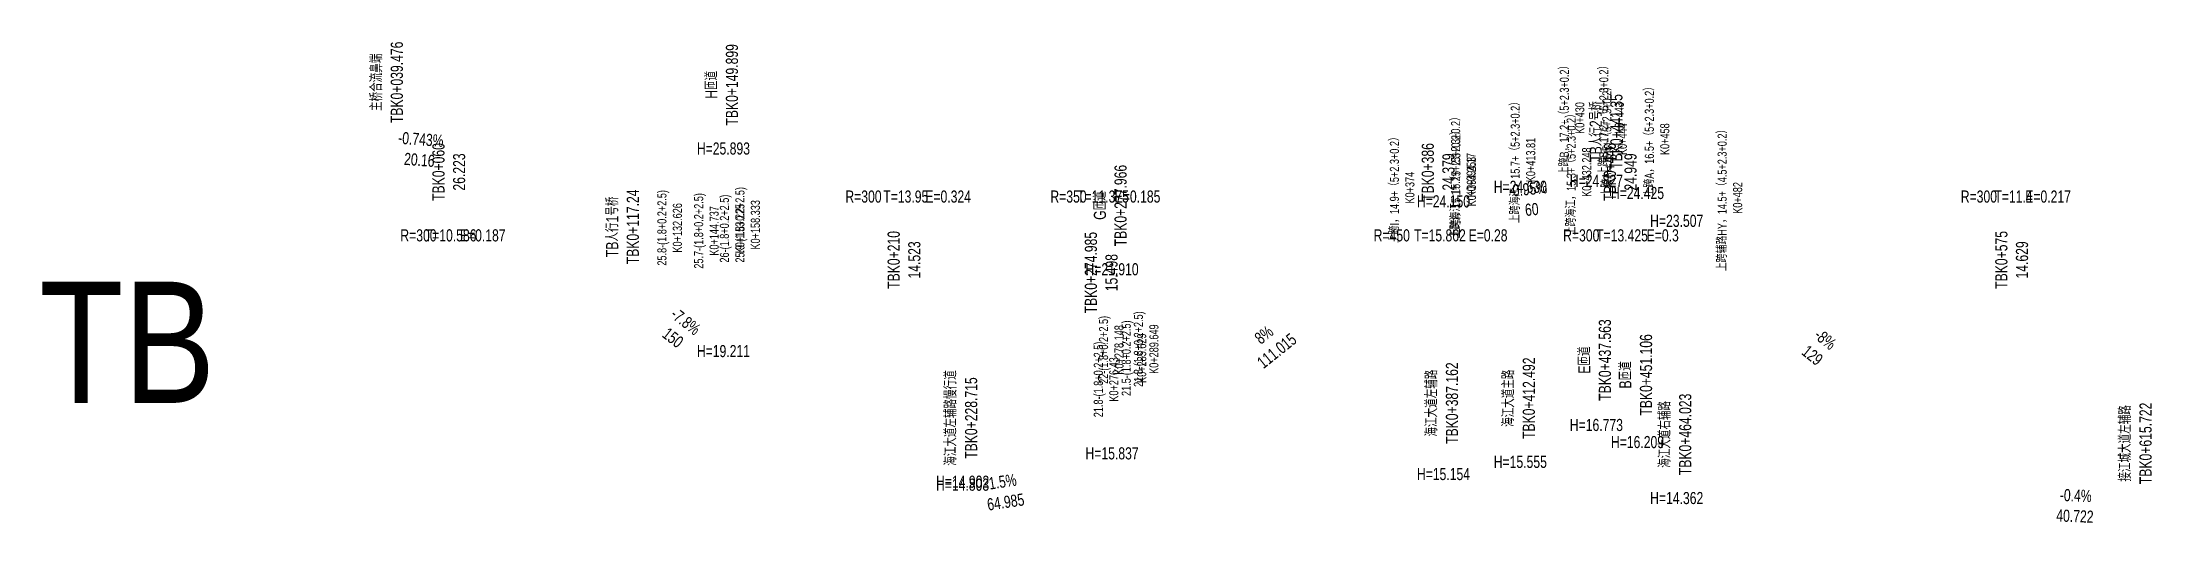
# Model space of a CAD drawing. Extents: x 0 to 558779, y 0 to 2762081.
# Drawn here: x 530695 to 531390, y 2743663 to 2743822 of the extents above; entities that cross this region are included whole.
import ezdxf
from ezdxf.enums import TextEntityAlignment as Align

# ---------------------------------------------------------------- set-up
doc = ezdxf.new("R2010")
doc.units = 0
doc.header["$LTSCALE"] = 20
doc.linetypes.add('HIDDEN', pattern=[0.375, 0.25, -0.125])
for name, color, linetype in [('CtrlPt', 7, 'Continuous'), ('ZdmBz-TB', 3, 'Continuous'), ('ZdsjName', 7, 'Continuous')]:
    doc.layers.add(name, color=color, linetype=linetype)
doc.styles.get("Standard").update_dxf_attribs({"font": 'fsdb_e.shx', "width": 0.7, "bigfont": 'hzdx.shx'})

msp = doc.modelspace()

# ---------------------------------------------------------------- texts
at = {"layer": 'CtrlPt', "color": 3, "width": 0.75}
for s, p in [('上跨B，17.2+（5+2.3+0.2）', (531199.097, 2743796.664)), ('上跨B，17.2+（5+2.3+0.2）', (531212.097, 2743796.664)), ('上跨海江，15.7+（5+2.3+0.2）', (531182.907, 2743782.789)), ('上跨A，16.5+（5+2.3+0.2）', (531213.097, 2743789.664)), ('上跨A，16.5+（5+2.3+0.2）', (531227.097, 2743789.664)), ('上跨海江，15.2+（5+2.3+0.2）', (531163.267, 2743777.789)), ('上跨海江，15.3+（5+2.3+0.2）', (531201.345, 2743778.789)), ('上跨I，14.9+（5+2.3+0.2）', (531143.097, 2743773.664)), ('上跨I，15.1+（5+2.3+0.2）', (531163.35, 2743775.664)), ('上跨辅路HY，14.5+（4.5+2.3+0.2）', (531251.097, 2743770.289)), ('25.8-(1.8+0.2+2.5)', (530901.723, 2743760.414)), ('25.7-(1.8+0.2+2.5)', (530913.834, 2743759.414)), ('25.9-(1.8+0.2+2.5)', (530927.43, 2743761.414)), ('26-(1.8+0.2+2.5)', (530922.322, 2743760.164)), ('22-(1.8+0.2+2.5)', (531047.245, 2743720.164)), ('21.5-(1.8+0.2+2.5)', (531054.726, 2743717.414)), ('21.8-(1.8+0.2+2.5)', (531058.746, 2743720.414)), ('21.8-(1.8+0.2+2.5)', (531045.527, 2743710.414))]:
    msp.add_text(s, height=3, rotation=90, dxfattribs=at).set_placement(p, align=Align.BOTTOM_CENTER)
for s, p in [('K0+430', (531200.297, 2743796.664)), ('K0+443', (531213.297, 2743796.664)), ('K0+444', (531214.297, 2743789.664)), ('K0+458', (531228.297, 2743789.664)), ('K0+413.81', (531184.107, 2743782.789)), ('K0+432.248', (531202.545, 2743778.789)), ('K0+374', (531144.297, 2743773.664)), ('K0+394.17', (531164.467, 2743777.789)), ('K0+394.253', (531164.55, 2743775.664)), ('K0+482', (531252.297, 2743770.289)), ('K0+132.626', (530902.923, 2743760.414)), ('K0+144.737', (530915.034, 2743759.414)), ('K0+153.225', (530923.522, 2743760.164)), ('K0+158.333', (530928.63, 2743761.414)), ('K0+278.148', (531048.445, 2743720.164)), ('K0+285.629', (531055.926, 2743717.414)), ('K0+289.649', (531059.946, 2743720.414)), ('K0+276.43', (531046.727, 2743710.414))]:
    msp.add_text(s, height=3, rotation=90, dxfattribs=at).set_placement(p, align=Align.TOP_CENTER)
at = {"layer": 'ZdmBz-TB', "width": 0.75001}
for s, rotation, p in [('TBK0+039.476', 90, (530809.973, 2743808.416)), ('TBK0+149.899', 90, (530920.396, 2743807.594)), ('TBK0+441.35', 90, (531211.847, 2743792.21)), ('20.16', 355.753354, (530819.558, 2743784.842)), ('TBK0+277.966', 90, (531048.463, 2743767.764)), ('TBK0+117.24', 90, (530887.737, 2743760.745)), ('60', 5.426812, (531185.773, 2743768.505)), ('TBK0+437.563', 90, (531208.06, 2743716.809)), ('150', 322.045769, (530904.205, 2743725.761)), ('111.015', 38.659805, (531100.689, 2743721.421)), ('TBK0+451.106', 90, (531221.603, 2743711.908)), ('TBK0+387.162', 90, (531157.659, 2743702.605)), ('TBK0+412.492', 90, (531182.989, 2743704.214)), ('129', 321.340192, (531279.697, 2743719.927)), ('TBK0+228.715', 90, (530999.212, 2743697.684)), ('TBK0+464.023', 90, (531234.52, 2743692.284)), ('TBK0+615.722', 90, (531386.219, 2743689.323)), ('64.985', 8.530766, (531012.308, 2743671.974)), ('40.722', 357.70939, (531365.026, 2743667.338))]:
    msp.add_text(s, height=4, rotation=rotation, dxfattribs=at).set_placement(p, align=Align.TOP_CENTER)
for s, rotation, p in [('主桥合流鼻端', 90, (530808.373, 2743808.416)), ('H匝道', 90, (530918.796, 2743807.594)), ('TB人行2号桥', 90, (531210.247, 2743792.21)), ('-0.743%', 355.753354, (530819.676, 2743786.438)), ('G匝道', 90, (531046.863, 2743767.764)), ('0.95%', 5.426812, (531185.621, 2743770.098)), ('TB人行1号桥', 90, (530886.137, 2743760.745)), ('-7.8%', 322.045769, (530905.189, 2743727.022)), ('8%', 38.659805, (531099.69, 2743722.67)), ('-8%', 321.340192, (531280.697, 2743721.176)), ('E匝道', 90, (531206.46, 2743716.809)), ('B匝道', 90, (531220.003, 2743711.908)), ('海江大道左辅路慢行道', 90, (530997.612, 2743697.684)), ('海江大道左辅路', 90, (531156.059, 2743702.605)), ('海江大道主路', 90, (531181.389, 2743704.214)), ('海江大道右辅路', 90, (531232.92, 2743692.284)), ('接江城大道左辅路', 90, (531384.619, 2743689.323)), ('1.5%', 8.530766, (531012.071, 2743673.557)), ('-0.4%', 357.70939, (531365.09, 2743668.936))]:
    msp.add_text(s, height=4, rotation=rotation, dxfattribs=at).set_placement(p, align=Align.BOTTOM_CENTER)
at = {"layer": 'ZdmBz-TB', "linetype": 'HIDDEN', "width": 0.75001}
for s, p in [('TBK0+060', (530828.897, 2743778.844)), ('TBK0+386', (531154.897, 2743778.844)), ('TBK0+446', (531214.897, 2743778.844)), ('TBK0+210', (530978.897, 2743749.844)), ('TBK0+274.985', (531043.882, 2743745.644)), ('TBK0+575', (531343.897, 2743749.844))]:
    msp.add_text(s, height=4, rotation=90, dxfattribs=at).set_placement(p, align=Align.BOTTOM_CENTER)
at = {"layer": 'ZdmBz-TB', "width": 0.75001}
for s, p in [('H=25.893', (530919.596, 2743786.594)), ('H=24.150', (531156.859, 2743769.161)), ('H=24.630', (531182.189, 2743773.968)), ('H=24.827', (531207.26, 2743775.935)), ('H=24.425', (531220.803, 2743771.913)), ('H=23.507', (531233.72, 2743762.733)), ('H=21.910', (531047.663, 2743746.764)), ('H=19.211', (530919.596, 2743719.77)), ('H=16.773', (531207.26, 2743695.394)), ('H=15.837', (531047.663, 2743686.031)), ('H=16.209', (531220.803, 2743689.754)), ('H=15.154', (531156.859, 2743679.204)), ('H=15.555', (531182.189, 2743683.214)), ('H=14.902', (530998.412, 2743676.684)), ('H=14.803', (530998.412, 2743675.699)), ('H=14.362', (531233.72, 2743671.284))]:
    msp.add_text(s, height=4, dxfattribs=at).set_placement(p, align=Align.MIDDLE_CENTER)
at = {"layer": 'ZdmBz-TB', "linetype": 'HIDDEN', "width": 0.75001}
for s, p in [('26.223', (530830.497, 2743778.844)), ('24.379', (531156.497, 2743778.844)), ('24.949', (531216.497, 2743778.844)), ('14.523', (530980.497, 2743749.844)), ('15.498', (531045.482, 2743745.644)), ('14.629', (531345.497, 2743749.844))]:
    msp.add_text(s, height=4, rotation=90, dxfattribs=at).set_placement(p, align=Align.TOP_CENTER)
for s, p in [('R=300', (530965.747, 2743770.744)), ('T=13.95', (530979.697, 2743770.744)), ('E=0.324', (530993.647, 2743770.744)), ('R=350', (531033.307, 2743770.744)), ('T=11.375', (531044.682, 2743770.744)), ('E=0.185', (531056.057, 2743770.744)), ('R=300', (531333.297, 2743770.744)), ('T=11.4', (531344.697, 2743770.744)), ('E=0.217', (531356.097, 2743770.744)), ('R=300', (530819.111, 2743757.944)), ('T=10.586', (530829.697, 2743757.944)), ('E=0.187', (530840.283, 2743757.944)), ('R=450', (531139.835, 2743757.944)), ('T=15.862', (531155.697, 2743757.944)), ('E=0.28', (531171.559, 2743757.944)), ('R=300', (531202.272, 2743757.944)), ('T=13.425', (531215.697, 2743757.944)), ('E=0.3', (531229.122, 2743757.944))]:
    msp.add_text(s, height=4, dxfattribs=at).set_placement(p, align=Align.MIDDLE_CENTER)
at = {"layer": 'ZdsjName', "color": 3, "width": 0.85}
msp.add_text('TB', height=40, dxfattribs=at).set_placement((530752.197, 2743722.664), align=Align.MIDDLE_RIGHT)

doc.saveas('drawing.dxf')
